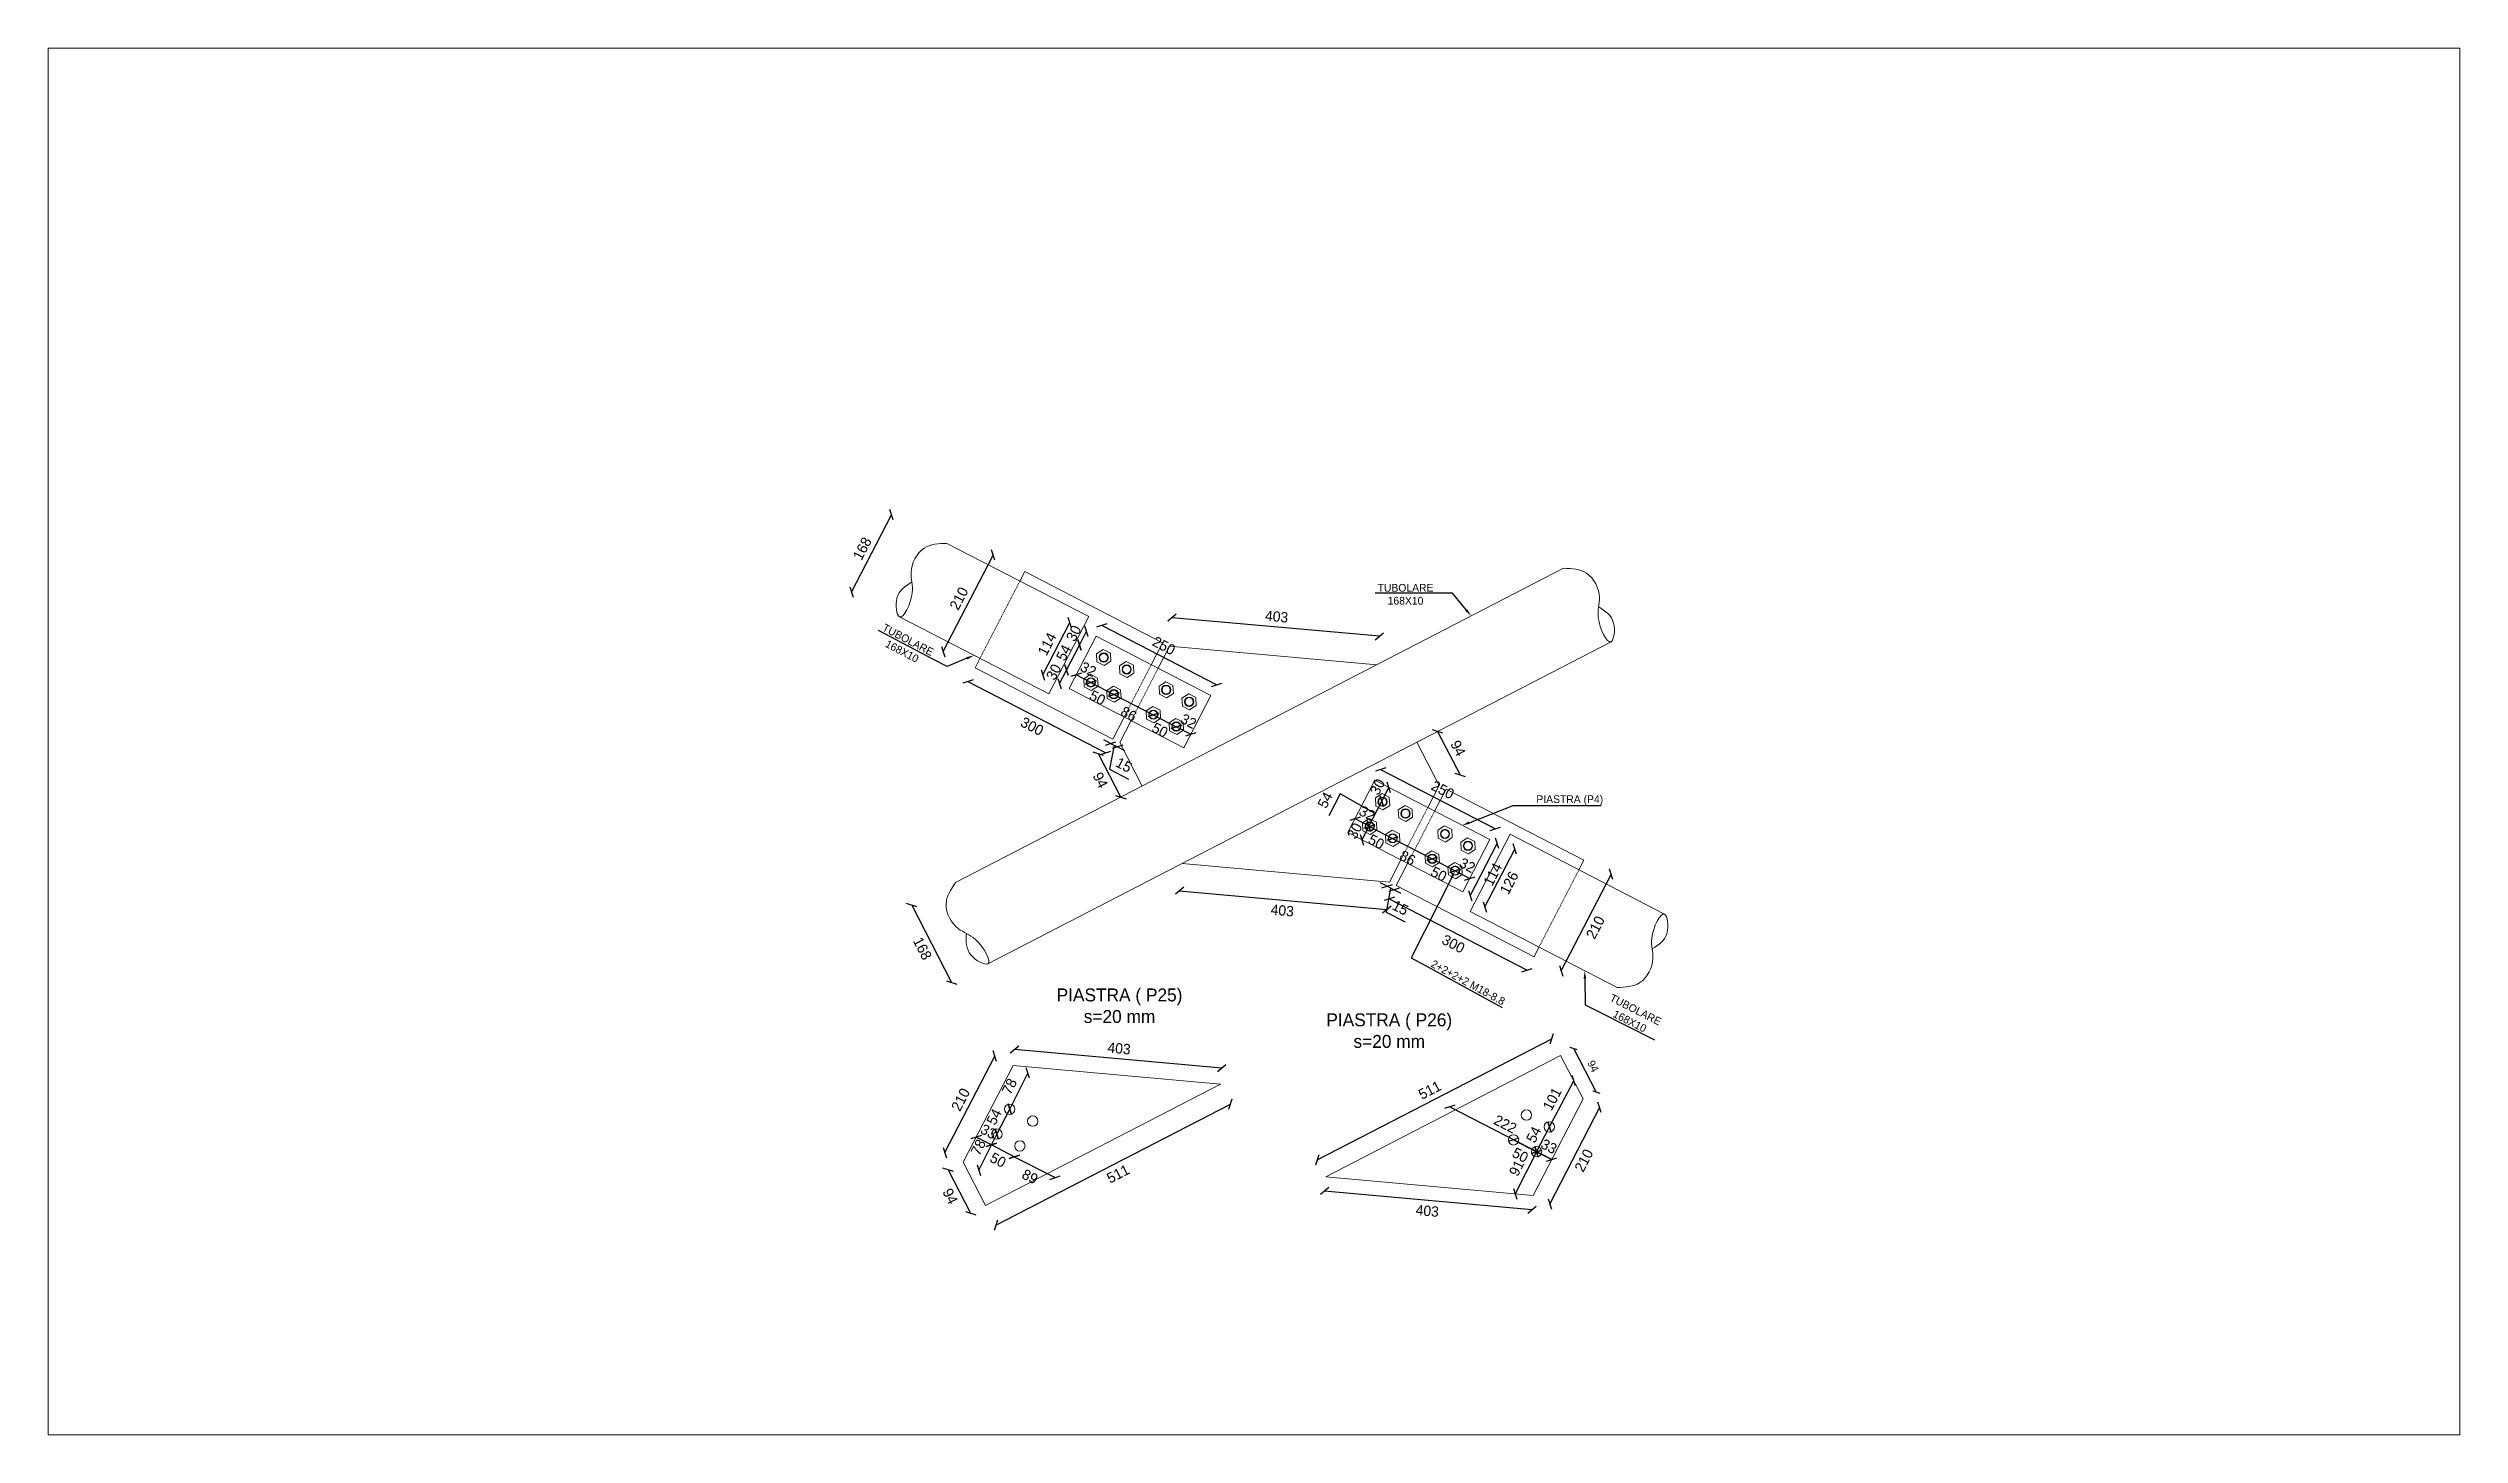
# Model space of a CAD drawing. Header units: millimetres. Extents: x -6949 to 549764, y -83146 to 127128.
# Drawn here: x 296839 to 301503, y 92221 to 94903 of the extents above; entities that cross this region are included whole.
import ezdxf
from ezdxf import colors
from ezdxf.entities.mleader import LeaderData, LeaderLine
from ezdxf.math import Vec2, Vec3

# ---------------------------------------------------------------- set-up
doc = ezdxf.new("R2010")
doc.units = ezdxf.units.MM
doc.linetypes.add('Tratto', pattern=[6.35, 3.175, -3.175])
for name, color, linetype, lineweight in [('bulloni', 5, 'Continuous', 9), ('piastra', 6, 'Continuous', 18), ('S-BEAM', 5, 'Continuous', 18), ('S-FSTN', 7, 'Continuous', 18), ('tratteggio', 253, 'Tratto', 15)]:
    doc.layers.add(name, color=color, linetype=linetype, lineweight=lineweight)
doc.layers.add('quote', color=7, linetype='Continuous', lineweight=5, true_color=0x383838)
doc.styles.get("Standard").update_dxf_attribs({"font": ''})
doc.styles.get('Standard').set_extended_font_data('Bahnschrift Light')
doc.dimstyles.new('Q 1_10', dxfattribs={"dimtxt": 15, "dimasz": 10, "dimexe": 0.18, "dimexo": 0.0625, "dimgap": 10, "dimtad": 2, "dimdec": 0, "dimzin": 0, "dimdsep": 46, "dimtxsty": 'Standard', "dimblk": 'OBLIQUE', "dimcen": 0, "dimse1": 1, "dimse2": 1, "dimadec": 0, "dimazin": 0, "dimtfac": 1, "dimtdec": 0, "dimtofl": 0, "dimtmove": 1, "dimatfit": 3, "dimfxl": 1, "dimtolj": 1, "dimtzin": 0, "dimarcsym": 1})
doc.dimstyles.new('Q 1_15', dxfattribs={"dimtxt": 20, "dimasz": 15, "dimexe": 0.18, "dimexo": 0.0625, "dimgap": 10, "dimtad": 2, "dimdec": 0, "dimzin": 0, "dimdsep": 46, "dimtxsty": 'Standard', "dimblk": 'OBLIQUE', "dimcen": 0, "dimse1": 1, "dimse2": 1, "dimadec": 0, "dimazin": 0, "dimtfac": 1, "dimtdec": 0, "dimtofl": 0, "dimtmove": 1, "dimatfit": 3, "dimfxl": 1, "dimtolj": 1, "dimtzin": 0, "dimarcsym": 1})

msp = doc.modelspace()

# ---------------------------------------------------------------- texts
at = {"char_height": 25, "attachment_point": 1}
for s, insert in [('\\pxqc;{\\fBahnschrift Light|b0|i0|c0|p34;PIASTRA ( P25) \\Ps=20 mm}', (298685.4, 93084.3)), ('\\pxqc;{\\fBahnschrift Light|b0|i0|c0|p34;PIASTRA ( P26) \\Ps=20 mm}', (299207.1, 93036.1))]:
    msp.add_mtext_dynamic_manual_height_columns(s, width=450.67, gutter_width=1, heights=[0], dxfattribs=dict(at, insert=insert))

# ---------------------------------------------------------------- blocks, each defined once
blk = doc.blocks.new('*U1184')
at = {"layer": 'bulloni'}
blk.add_lwpolyline([(-15.6, 0), (-7.8, -13.5), (7.8, -13.5), (15.6, 0), (7.8, 13.5), (-7.8, 13.5)], close=True, dxfattribs=at)
for radius in [9, 7.88]:
    blk.add_circle((0, 0), radius, dxfattribs=at)
blk = doc.blocks.new('*U1185')
at = {"color": 0, "linetype": 'ByBlock', "lineweight": -2, "transparency": 16777216}
for p in [(0, 0), (50, 0), (0, -54), (50, -54)]:
    blk.add_blockref('*U1184', p, dxfattribs=at)
blk = doc.blocks.new('_Oblique')
at = {"color": 0, "linetype": 'ByBlock', "lineweight": -2}
blk.add_line((-0.5, -0.5), (0.5, 0.5), dxfattribs=at)
blk = doc.blocks.new('*D1186')
at = {"layer": 'Defpoints', "color": 0, "transparency": 16777216}
for p in [(299012.4, 93801.4), (299007.4, 93746.3), (299408.3, 93710.3)]:
    blk.add_point(p, dxfattribs=at)
at = {"layer": 'quote', "color": 0, "lineweight": -2, "transparency": 16777216}
blk.add_line((299413.3, 93765.4), (299012.4, 93801.4), dxfattribs=at)
at = {"layer": 'quote', "color": 0, "lineweight": -2, "transparency": 16777216, "xscale": 15, "yscale": 15, "zscale": 15}
for p, rotation in [((299012.4, 93801.4), 174.8705145088077), ((299413.3, 93765.4), 354.8705145088077)]:
    blk.add_blockref('_Oblique', p, dxfattribs=dict(at, rotation=rotation))
at = {"layer": 'quote', "color": 0, "transparency": 16777216, "insert": (299214.6, 93803.5), "char_height": 20, "attachment_point": 5, "rotation": 354.8705}
blk.add_mtext('\\A1;403', dxfattribs=at)
blk = doc.blocks.new('*D1187')
at = {"layer": 'Defpoints', "color": 0, "transparency": 16777216}
for p in [(299485.6, 93560.7), (299529, 93476.8), (299569.4, 93497.7)]:
    blk.add_point(p, dxfattribs=at)
at = {"layer": 'quote', "color": 0, "lineweight": -2, "transparency": 16777216}
blk.add_line((299526, 93581.6), (299569.4, 93497.7), dxfattribs=at)
at = {"layer": 'quote', "color": 0, "lineweight": -2, "transparency": 16777216, "xscale": 15, "yscale": 15, "zscale": 15}
for p, rotation in [((299526, 93581.6), 117.3238910231318), ((299569.4, 93497.7), 297.3238910231318)]:
    blk.add_blockref('_Oblique', p, dxfattribs=dict(at, rotation=rotation))
at = {"layer": 'quote', "color": 0, "transparency": 16777216, "insert": (299565.5, 93548.9), "char_height": 20, "attachment_point": 5, "rotation": 297.3239}
blk.add_mtext('\\A1;94', dxfattribs=at)
blk = doc.blocks.new('*D1188')
at = {"layer": 'Defpoints', "color": 0, "transparency": 16777216}
for p in [(299031.6, 93326.2), (299432.6, 93290.2), (299427.8, 93237.2)]:
    blk.add_point(p, dxfattribs=at)
at = {"layer": 'quote', "color": 0, "lineweight": -2, "transparency": 16777216}
blk.add_line((299026.9, 93273.2), (299427.8, 93237.2), dxfattribs=at)
at = {"layer": 'quote', "color": 0, "lineweight": -2, "transparency": 16777216, "xscale": 15, "yscale": 15, "zscale": 15}
for p, rotation in [((299026.9, 93273.2), 174.870330191597), ((299427.8, 93237.2), 354.870330191597)]:
    blk.add_blockref('_Oblique', p, dxfattribs=dict(at, rotation=rotation))
at = {"layer": 'quote', "color": 0, "transparency": 16777216, "insert": (299225.5, 93235.1), "char_height": 20, "attachment_point": 5, "rotation": 354.8703}
blk.add_mtext('\\A1;403', dxfattribs=at)
blk = doc.blocks.new('*D1189')
at = {"layer": 'Defpoints', "color": 0, "transparency": 16777216}
for p in [(298869.8, 93538.4), (298911, 93559.7), (298954.4, 93475.7)]:
    blk.add_point(p, dxfattribs=at)
at = {"layer": 'quote', "color": 0, "lineweight": -2, "transparency": 16777216}
blk.add_line((298913.2, 93454.4), (298869.8, 93538.4), dxfattribs=at)
at = {"layer": 'quote', "color": 0, "lineweight": -2, "transparency": 16777216, "xscale": 15, "yscale": 15, "zscale": 15}
for p, rotation in [((298869.8, 93538.4), 117.3238909274812), ((298913.2, 93454.4), 297.3238909274812)]:
    blk.add_blockref('_Oblique', p, dxfattribs=dict(at, rotation=rotation))
at = {"layer": 'quote', "color": 0, "transparency": 16777216, "insert": (298873.6, 93487.2), "char_height": 20, "attachment_point": 5, "rotation": 297.3239}
blk.add_mtext('\\A1;94', dxfattribs=at)
blk = doc.blocks.new('*D1190')
at = {"layer": 'Defpoints', "color": 0, "transparency": 16777216}
for p in [(298666.3, 93922.5), (299007.4, 93746.3), (298911, 93559.7)]:
    blk.add_point(p, dxfattribs=at)
at = {"layer": 'quote', "color": 0, "lineweight": -2, "transparency": 16777216}
blk.add_line((298569.9, 93735.9), (298666.3, 93922.5), dxfattribs=at)
at = {"layer": 'quote', "color": 0, "lineweight": -2, "transparency": 16777216, "xscale": 15, "yscale": 15, "zscale": 15}
for p, rotation in [((298666.3, 93922.5), 62.6761090725188), ((298569.9, 93735.9), 242.6761090725188)]:
    blk.add_blockref('_Oblique', p, dxfattribs=dict(at, rotation=rotation))
at = {"layer": 'quote', "color": 0, "transparency": 16777216, "insert": (298600.1, 93838.5), "char_height": 20, "attachment_point": 5, "rotation": 62.6761}
blk.add_mtext('\\A1;210', dxfattribs=at)
blk = doc.blocks.new('*D1191')
at = {"layer": 'Defpoints', "color": 0, "transparency": 16777216}
for p in [(299542.3, 93469.9), (299861.5, 93305), (299445.9, 93283.3)]:
    blk.add_point(p, dxfattribs=at)
at = {"layer": 'quote', "color": 0, "lineweight": -2, "transparency": 16777216}
blk.add_line((299765.1, 93118.4), (299861.5, 93305), dxfattribs=at)
at = {"layer": 'quote', "color": 0, "lineweight": -2, "transparency": 16777216, "xscale": 15, "yscale": 15, "zscale": 15}
for p, rotation in [((299861.5, 93305), 62.67610907250933), ((299765.1, 93118.4), 242.6761090725093)]:
    blk.add_blockref('_Oblique', p, dxfattribs=dict(at, rotation=rotation))
at = {"layer": 'quote', "color": 0, "transparency": 16777216, "insert": (299831.2, 93202.4), "char_height": 20, "attachment_point": 5, "rotation": 62.6761}
blk.add_mtext('\\A1;210', dxfattribs=at)
blk = doc.blocks.new('*D1192')
at = {"layer": 'Defpoints', "color": 0, "transparency": 16777216}
for p in [(299637.7, 93393.2), (299349.7, 93380.3), (299571.8, 93265.6)]:
    blk.add_point(p, dxfattribs=at)
at = {"layer": 'quote', "color": 0, "lineweight": -2, "transparency": 16777216}
blk.add_line((299415.6, 93507.9), (299637.7, 93393.2), dxfattribs=at)
at = {"layer": 'quote', "color": 0, "lineweight": -2, "transparency": 16777216, "xscale": 15, "yscale": 15, "zscale": 15}
for p, rotation in [((299415.6, 93507.9), 152.6761090725135), ((299637.7, 93393.2), 332.6761090725134)]:
    blk.add_blockref('_Oblique', p, dxfattribs=dict(at, rotation=rotation))
at = {"layer": 'quote', "color": 0, "transparency": 16777216, "insert": (299535.9, 93468.5), "char_height": 20, "attachment_point": 5, "rotation": 332.6761}
blk.add_mtext('\\A1;250', dxfattribs=at)
blk = doc.blocks.new('*D1193')
at = {"layer": 'Defpoints', "color": 0, "transparency": 16777216}
for p in [(299629.6, 93377.5), (299675.2, 93353.9), (299571.8, 93265.6)]:
    blk.add_point(p, dxfattribs=at)
at = {"layer": 'quote', "color": 0, "lineweight": -2, "transparency": 16777216}
blk.add_line((299617.4, 93242), (299675.2, 93353.9), dxfattribs=at)
at = {"layer": 'quote', "color": 0, "lineweight": -2, "transparency": 16777216, "xscale": 15, "yscale": 15, "zscale": 15}
for p, rotation in [((299675.2, 93353.9), 62.67610907251056), ((299617.4, 93242), 242.6761090725106)]:
    blk.add_blockref('_Oblique', p, dxfattribs=dict(at, rotation=rotation))
at = {"layer": 'quote', "color": 0, "transparency": 16777216, "insert": (299664.3, 93288.7), "char_height": 20, "attachment_point": 5, "rotation": 62.6761}
blk.add_mtext('\\A1;126', dxfattribs=at)
blk = doc.blocks.new('*D1194')
at = {"layer": 'Defpoints', "color": 0, "transparency": 16777216}
for p in [(299418, 93446.3), (299419.4, 93445.6), (299394.5, 93397.3)]:
    blk.add_point(p, dxfattribs=at)
at = {"layer": 'quote', "color": 0, "lineweight": -2, "transparency": 16777216}
for p, q in [((299337.4, 93460.6), (299315.4, 93418.1)), ((299405.5, 93422.2), (299337.4, 93460.6)), ((299393, 93398.1), (299418, 93446.3))]:
    blk.add_line(p, q, dxfattribs=at)
at = {"layer": 'quote', "color": 0, "lineweight": -2, "transparency": 16777216, "xscale": 15, "yscale": 15, "zscale": 15}
for p, rotation in [((299418, 93446.3), 62.67610958400639), ((299393, 93398.1), 242.6761095840064)]:
    blk.add_blockref('_Oblique', p, dxfattribs=dict(at, rotation=rotation))
at = {"layer": 'quote', "color": 0, "transparency": 16777216, "insert": (299308.5, 93448.6), "char_height": 20, "attachment_point": 5, "rotation": 62.6761}
blk.add_mtext('\\A1;54', dxfattribs=at)
blk = doc.blocks.new('*D1195')
at = {"layer": 'Defpoints', "color": 0, "transparency": 16777216}
for p in [(299419.4, 93445.6), (299431.7, 93473), (299433.2, 93472.2)]:
    blk.add_point(p, dxfattribs=at)
at = {"layer": 'quote', "color": 0, "lineweight": -2, "transparency": 16777216}
blk.add_line((299418, 93446.3), (299431.7, 93473), dxfattribs=at)
at = {"layer": 'quote', "color": 0, "lineweight": -2, "transparency": 16777216, "xscale": 15, "yscale": 15, "zscale": 15}
for p, rotation in [((299431.7, 93473), 62.67610907252481), ((299418, 93446.3), 242.6761090725248)]:
    blk.add_blockref('_Oblique', p, dxfattribs=dict(at, rotation=rotation))
at = {"layer": 'quote', "color": 0, "transparency": 16777216, "insert": (299409.6, 93474.3), "char_height": 20, "attachment_point": 5, "rotation": 62.6761}
blk.add_mtext('\\A1;30', dxfattribs=at)
blk = doc.blocks.new('*D1196')
at = {"layer": 'Defpoints', "color": 0, "transparency": 16777216}
for p in [(299394.5, 93397.3), (299379.4, 93371.7), (299380.9, 93371)]:
    blk.add_point(p, dxfattribs=at)
at = {"layer": 'quote', "color": 0, "lineweight": -2, "transparency": 16777216}
blk.add_line((299393, 93398.1), (299379.4, 93371.7), dxfattribs=at)
at = {"layer": 'quote', "color": 0, "lineweight": -2, "transparency": 16777216, "xscale": 15, "yscale": 15, "zscale": 15}
for p, rotation in [((299379.4, 93371.7), 242.6761081370268), ((299393, 93398.1), 62.67610813702682)]:
    blk.add_blockref('_Oblique', p, dxfattribs=dict(at, rotation=rotation))
at = {"layer": 'quote', "color": 0, "transparency": 16777216, "insert": (299365.6, 93389), "char_height": 20, "attachment_point": 5, "rotation": 62.6761}
blk.add_mtext('\\A1;30', dxfattribs=at)
blk = doc.blocks.new('*U1197')
at = {"layer": 'bulloni'}
blk.add_lwpolyline([(-15.6, 0), (-7.8, -13.5), (7.8, -13.5), (15.6, 0), (7.8, 13.5), (-7.8, 13.5)], close=True, dxfattribs=at)
for radius in [9, 7.88]:
    blk.add_circle((0, 0), radius, dxfattribs=at)
blk = doc.blocks.new('*U1198')
at = {"color": 0, "linetype": 'ByBlock', "lineweight": -2, "transparency": 16777216}
for p in [(0, 0), (50, 0), (0, -54), (50, -54)]:
    blk.add_blockref('*U1197', p, dxfattribs=at)
blk = doc.blocks.new('*D1199')
at = {"layer": 'Defpoints', "color": 0, "transparency": 16777216}
for p in [(298814.5, 93791.9), (298865.4, 93765.6), (298813.1, 93664.3)]:
    blk.add_point(p, dxfattribs=at)
at = {"layer": 'quote', "color": 0, "lineweight": -2, "transparency": 16777216}
blk.add_line((298762.2, 93690.6), (298814.5, 93791.9), dxfattribs=at)
at = {"layer": 'quote', "color": 0, "lineweight": -2, "transparency": 16777216, "xscale": 15, "yscale": 15, "zscale": 15}
for p, rotation in [((298814.5, 93791.9), 62.67610907251542), ((298762.2, 93690.6), 242.6761090725154)]:
    blk.add_blockref('_Oblique', p, dxfattribs=dict(at, rotation=rotation))
at = {"layer": 'quote', "color": 0, "transparency": 16777216, "insert": (298770.6, 93750.4), "char_height": 20, "attachment_point": 5, "rotation": 62.6761}
blk.add_mtext('\\A1;114', dxfattribs=at)
blk = doc.blocks.new('*D1200')
at = {"layer": 'Defpoints', "color": 0, "transparency": 16777216}
for p in [(298865.4, 93765.6), (298876.3, 93786.5), (299087.5, 93650.8)]:
    blk.add_point(p, dxfattribs=at)
at = {"layer": 'quote', "color": 0, "lineweight": -2, "transparency": 16777216}
blk.add_line((299098.4, 93671.7), (298876.3, 93786.5), dxfattribs=at)
at = {"layer": 'quote', "color": 0, "lineweight": -2, "transparency": 16777216, "xscale": 15, "yscale": 15, "zscale": 15}
for p, rotation in [((298876.3, 93786.5), 152.6761090725194), ((299098.4, 93671.7), 332.6761090725195)]:
    blk.add_blockref('_Oblique', p, dxfattribs=dict(at, rotation=rotation))
at = {"layer": 'quote', "color": 0, "transparency": 16777216, "insert": (298996.6, 93747.1), "char_height": 20, "attachment_point": 5, "rotation": 332.6761}
blk.add_mtext('\\A1;250', dxfattribs=at)
blk = doc.blocks.new('*D1201')
at = {"layer": 'Defpoints', "color": 0, "transparency": 16777216}
for p in [(298855.3, 93676.3), (298899.6, 93653), (298899.7, 93653.3)]:
    blk.add_point(p, dxfattribs=at)
at = {"layer": 'quote', "color": 0, "lineweight": -2, "transparency": 16777216}
blk.add_line((298855.2, 93676), (298899.6, 93653), dxfattribs=at)
at = {"layer": 'quote', "color": 0, "lineweight": -2, "transparency": 16777216, "xscale": 15, "yscale": 15, "zscale": 15}
for p, rotation in [((298855.2, 93676), 152.6761095661443), ((298899.6, 93653), 332.6761095661443)]:
    blk.add_blockref('_Oblique', p, dxfattribs=dict(at, rotation=rotation))
at = {"layer": 'quote', "color": 0, "transparency": 16777216, "insert": (298868.1, 93646.5), "char_height": 20, "attachment_point": 5, "rotation": 332.6761}
blk.add_mtext('\\A1;50', dxfattribs=at)
blk = doc.blocks.new('*D1202')
at = {"layer": 'Defpoints', "color": 0, "transparency": 16777216}
for p in [(298899.7, 93653.3), (298976, 93613.6), (298976.1, 93613.8)]:
    blk.add_point(p, dxfattribs=at)
at = {"layer": 'quote', "color": 0, "lineweight": -2, "transparency": 16777216}
blk.add_line((298899.6, 93653), (298976, 93613.6), dxfattribs=at)
at = {"layer": 'quote', "color": 0, "lineweight": -2, "transparency": 16777216, "xscale": 15, "yscale": 15, "zscale": 15}
for p, rotation in [((298899.6, 93653), 152.6761095661444), ((298976, 93613.6), 332.6761095661443)]:
    blk.add_blockref('_Oblique', p, dxfattribs=dict(at, rotation=rotation))
at = {"layer": 'quote', "color": 0, "transparency": 16777216, "insert": (298928.5, 93615.3), "char_height": 20, "attachment_point": 5, "rotation": 332.6761}
blk.add_mtext('\\A1;86', dxfattribs=at)
blk = doc.blocks.new('*D1203')
at = {"layer": 'Defpoints', "color": 0, "transparency": 16777216}
for p in [(298976.1, 93613.8), (299020.4, 93590.6), (299020.6, 93590.9)]:
    blk.add_point(p, dxfattribs=at)
at = {"layer": 'quote', "color": 0, "lineweight": -2, "transparency": 16777216}
blk.add_line((298976, 93613.6), (299020.4, 93590.6), dxfattribs=at)
at = {"layer": 'quote', "color": 0, "lineweight": -2, "transparency": 16777216, "xscale": 15, "yscale": 15, "zscale": 15}
for p, rotation in [((298976, 93613.6), 152.6761095661444), ((299020.4, 93590.6), 332.6761095661443)]:
    blk.add_blockref('_Oblique', p, dxfattribs=dict(at, rotation=rotation))
at = {"layer": 'quote', "color": 0, "transparency": 16777216, "insert": (298988.9, 93584.1), "char_height": 20, "attachment_point": 5, "rotation": 332.6761}
blk.add_mtext('\\A1;50', dxfattribs=at)
blk = doc.blocks.new('*D1204')
at = {"layer": 'Defpoints', "color": 0, "transparency": 16777216}
for p in [(299020.6, 93590.1), (299048.9, 93575.9), (299048.9, 93575.9)]:
    blk.add_point(p, dxfattribs=at)
at = {"layer": 'quote', "color": 0, "lineweight": -2, "transparency": 16777216}
blk.add_line((299020.7, 93590.4), (299048.9, 93575.9), dxfattribs=at)
at = {"layer": 'quote', "color": 0, "lineweight": -2, "transparency": 16777216, "xscale": 15, "yscale": 15, "zscale": 15}
for p, rotation in [((299020.7, 93590.4), 152.6761095661444), ((299048.9, 93575.9), 332.6761095661443)]:
    blk.add_blockref('_Oblique', p, dxfattribs=dict(at, rotation=rotation))
at = {"layer": 'quote', "color": 0, "transparency": 16777216, "insert": (299044.1, 93601.1), "char_height": 20, "attachment_point": 5, "rotation": 332.6761}
blk.add_mtext('\\A1;32', dxfattribs=at)
blk = doc.blocks.new('*D1205')
at = {"layer": 'Defpoints', "color": 0, "transparency": 16777216}
for p in [(298826.7, 93690.7), (298826.9, 93690.9), (298855.3, 93676.3)]:
    blk.add_point(p, dxfattribs=at)
at = {"layer": 'quote', "color": 0, "lineweight": -2, "transparency": 16777216}
blk.add_line((298855.3, 93676.3), (298826.9, 93690.9), dxfattribs=at)
at = {"layer": 'quote', "color": 0, "lineweight": -2, "transparency": 16777216, "xscale": 15, "yscale": 15, "zscale": 15}
for p, rotation in [((298826.9, 93690.9), 152.6761095661444), ((298855.3, 93676.3), 332.6761095661443)]:
    blk.add_blockref('_Oblique', p, dxfattribs=dict(at, rotation=rotation))
at = {"layer": 'quote', "color": 0, "transparency": 16777216, "insert": (298850.4, 93701.6), "char_height": 20, "attachment_point": 5, "rotation": 332.6761}
blk.add_mtext('\\A1;32', dxfattribs=at)
blk = doc.blocks.new('*D1206')
at = {"layer": 'Defpoints', "color": 0, "transparency": 16777216}
for p in [(298808.2, 93700.2), (298855.2, 93676), (298841.5, 93649.6)]:
    blk.add_point(p, dxfattribs=at)
at = {"layer": 'quote', "color": 0, "lineweight": -2, "transparency": 16777216}
blk.add_line((298794.6, 93673.9), (298808.2, 93700.2), dxfattribs=at)
at = {"layer": 'quote', "color": 0, "lineweight": -2, "transparency": 16777216, "xscale": 15, "yscale": 15, "zscale": 15}
for p, rotation in [((298808.2, 93700.2), 62.67610907254792), ((298794.6, 93673.9), 242.6761090725479)]:
    blk.add_blockref('_Oblique', p, dxfattribs=dict(at, rotation=rotation))
at = {"layer": 'quote', "color": 0, "transparency": 16777216, "insert": (298783.4, 93696.3), "char_height": 20, "attachment_point": 5, "rotation": 62.6761}
blk.add_mtext('\\A1;30', dxfattribs=at)
blk = doc.blocks.new('*D1207')
at = {"layer": 'Defpoints', "color": 0, "transparency": 16777216}
for p in [(298833.1, 93748.5), (298880.1, 93724.2), (298855.2, 93676)]:
    blk.add_point(p, dxfattribs=at)
at = {"layer": 'quote', "color": 0, "lineweight": -2, "transparency": 16777216}
blk.add_line((298808.2, 93700.2), (298833.1, 93748.5), dxfattribs=at)
at = {"layer": 'quote', "color": 0, "lineweight": -2, "transparency": 16777216, "xscale": 15, "yscale": 15, "zscale": 15}
for p, rotation in [((298833.1, 93748.5), 62.67610956617385), ((298808.2, 93700.2), 242.6761095661739)]:
    blk.add_blockref('_Oblique', p, dxfattribs=dict(at, rotation=rotation))
at = {"layer": 'quote', "color": 0, "transparency": 16777216, "insert": (298802.8, 93733.6), "char_height": 20, "attachment_point": 5, "rotation": 62.6761}
blk.add_mtext('\\A1;54', dxfattribs=at)
blk = doc.blocks.new('*D1208')
at = {"layer": 'Defpoints', "color": 0, "transparency": 16777216}
for p in [(298846.9, 93775.2), (298880.1, 93724.2), (298893.9, 93750.9)]:
    blk.add_point(p, dxfattribs=at)
at = {"layer": 'quote', "color": 0, "lineweight": -2, "transparency": 16777216}
blk.add_line((298833.1, 93748.5), (298846.9, 93775.2), dxfattribs=at)
at = {"layer": 'quote', "color": 0, "lineweight": -2, "transparency": 16777216, "xscale": 15, "yscale": 15, "zscale": 15}
for p, rotation in [((298833.1, 93748.5), 242.6761090725248), ((298846.9, 93775.2), 62.67610907252481)]:
    blk.add_blockref('_Oblique', p, dxfattribs=dict(at, rotation=rotation))
at = {"layer": 'quote', "color": 0, "transparency": 16777216, "insert": (298822.1, 93771.1), "char_height": 20, "attachment_point": 5, "rotation": 62.6761}
blk.add_mtext('\\A1;30', dxfattribs=at)
blk = doc.blocks.new('*D1209')
at = {"layer": 'Defpoints', "color": 0, "transparency": 16777216}
for p in [(298897.7, 93566.6), (298906.8, 93551.5), (298911, 93559.7)]:
    blk.add_point(p, dxfattribs=at)
at = {"layer": 'quote', "color": 0, "lineweight": -2, "transparency": 16777216}
for p, q in [((298893.5, 93558.4), (298880.1, 93565.3)), ((298900.1, 93554.9), (298891.4, 93508.3)), ((298893.5, 93558.4), (298906.8, 93551.5)), ((298906.8, 93551.5), (298920.1, 93544.6)), ((298891.4, 93508.3), (298928.2, 93489.3))]:
    blk.add_line(p, q, dxfattribs=at)
at = {"layer": 'quote', "color": 0, "lineweight": -2, "transparency": 16777216, "xscale": 15, "yscale": 15, "zscale": 15}
for p, rotation in [((298893.5, 93558.4), 332.6761090724228), ((298906.8, 93551.5), 152.6761090724227)]:
    blk.add_blockref('_Oblique', p, dxfattribs=dict(at, rotation=rotation))
at = {"layer": 'quote', "color": 0, "transparency": 16777216, "insert": (298919, 93516.6), "char_height": 20, "attachment_point": 5, "rotation": 332.6761}
blk.add_mtext('\\A1;15', dxfattribs=at)
blk = doc.blocks.new('*U1210')
at = {"layer": 'bulloni'}
blk.add_lwpolyline([(-15.6, 0), (-7.8, -13.5), (7.8, -13.5), (15.6, 0), (7.8, 13.5), (-7.8, 13.5)], close=True, dxfattribs=at)
for radius in [9, 7.88]:
    blk.add_circle((0, 0), radius, dxfattribs=at)
blk = doc.blocks.new('*U1211')
at = {"color": 0, "linetype": 'ByBlock', "lineweight": -2, "transparency": 16777216}
for p in [(0, 0), (50, 0), (0, -54), (50, -54)]:
    blk.add_blockref('*U1210', p, dxfattribs=at)
blk = doc.blocks.new('*U1212')
at = {"layer": 'bulloni'}
blk.add_lwpolyline([(-15.6, 0), (-7.8, -13.5), (7.8, -13.5), (15.6, 0), (7.8, 13.5), (-7.8, 13.5)], close=True, dxfattribs=at)
for radius in [9, 7.88]:
    blk.add_circle((0, 0), radius, dxfattribs=at)
blk = doc.blocks.new('*U1213')
at = {"color": 0, "linetype": 'ByBlock', "lineweight": -2, "transparency": 16777216}
for p in [(0, 0), (50, 0), (0, -54), (50, -54)]:
    blk.add_blockref('*U1212', p, dxfattribs=at)
blk = doc.blocks.new('*D1238')
at = {"layer": 'Defpoints', "color": 0, "transparency": 16777216}
for p in [(298631.2, 93704.3), (298884.1, 93540.3), (298897.7, 93566.6)]:
    blk.add_point(p, dxfattribs=at)
at = {"layer": 'quote', "color": 0, "lineweight": -2, "transparency": 16777216}
blk.add_line((298617.6, 93678), (298884.1, 93540.3), dxfattribs=at)
at = {"layer": 'quote', "color": 0, "lineweight": -2, "transparency": 16777216, "xscale": 15, "yscale": 15, "zscale": 15}
for p, rotation in [((298617.6, 93678), 152.6761090725205), ((298884.1, 93540.3), 332.6761090725205)]:
    blk.add_blockref('_Oblique', p, dxfattribs=dict(at, rotation=rotation))
at = {"layer": 'quote', "color": 0, "transparency": 16777216, "insert": (298741.6, 93591.2), "char_height": 20, "attachment_point": 5, "rotation": 332.6761}
blk.add_mtext('\\A1;300', dxfattribs=at)
blk = doc.blocks.new('*D1239')
at = {"layer": 'Defpoints', "color": 0, "transparency": 16777216}
for p in [(299445.9, 93283.3), (299699, 93119.7), (299712.4, 93145.6)]:
    blk.add_point(p, dxfattribs=at)
at = {"layer": 'quote', "color": 0, "lineweight": -2, "transparency": 16777216}
blk.add_line((299432.5, 93257.4), (299699, 93119.7), dxfattribs=at)
at = {"layer": 'quote', "color": 0, "lineweight": -2, "transparency": 16777216, "xscale": 15, "yscale": 15, "zscale": 15}
for p, rotation in [((299432.5, 93257.4), 152.6761090724433), ((299699, 93119.7), 332.6761090724433)]:
    blk.add_blockref('_Oblique', p, dxfattribs=dict(at, rotation=rotation))
at = {"layer": 'quote', "color": 0, "transparency": 16777216, "insert": (299556.4, 93170.5), "char_height": 20, "attachment_point": 5, "rotation": 332.6761}
blk.add_mtext('\\A1;300', dxfattribs=at)
blk = doc.blocks.new('*D1240')
at = {"layer": 'Defpoints', "color": 0, "transparency": 16777216}
for p in [(299432.6, 93290.2), (299441.7, 93275.2), (299445.9, 93283.3)]:
    blk.add_point(p, dxfattribs=at)
at = {"layer": 'quote', "color": 0, "lineweight": -2, "transparency": 16777216}
for p, q in [((299428.3, 93282), (299415, 93288.9)), ((299435, 93278.6), (299426.2, 93231.9)), ((299428.3, 93282), (299441.7, 93275.2)), ((299441.7, 93275.2), (299455, 93268.3)), ((299426.2, 93231.9), (299463, 93212.9))]:
    blk.add_line(p, q, dxfattribs=at)
at = {"layer": 'quote', "color": 0, "lineweight": -2, "transparency": 16777216, "xscale": 15, "yscale": 15, "zscale": 15}
for p, rotation in [((299428.3, 93282), 332.6761090724228), ((299441.7, 93275.2), 152.6761090724227)]:
    blk.add_blockref('_Oblique', p, dxfattribs=dict(at, rotation=rotation))
at = {"layer": 'quote', "color": 0, "transparency": 16777216, "insert": (299453.9, 93240.3), "char_height": 20, "attachment_point": 5, "rotation": 332.6761}
blk.add_mtext('\\A1;15', dxfattribs=at)
blk = doc.blocks.new('*D1241')
at = {"layer": 'Defpoints', "color": 0, "transparency": 16777216}
for p in [(298669.5, 92953.4), (298704.9, 92935.2), (298608.5, 92748.6)]:
    blk.add_point(p, dxfattribs=at)
at = {"layer": 'quote', "color": 0, "lineweight": -2, "transparency": 16777216}
blk.add_line((298573.1, 92766.9), (298669.5, 92953.4), dxfattribs=at)
at = {"layer": 'quote', "color": 0, "lineweight": -2, "transparency": 16777216, "xscale": 15, "yscale": 15, "zscale": 15}
for p, rotation in [((298669.5, 92953.4), 62.67610907252062), ((298573.1, 92766.9), 242.6761090725206)]:
    blk.add_blockref('_Oblique', p, dxfattribs=dict(at, rotation=rotation))
at = {"layer": 'quote', "color": 0, "transparency": 16777216, "insert": (298603.4, 92869.4), "char_height": 20, "attachment_point": 5, "rotation": 62.6761}
blk.add_mtext('\\A1;210', dxfattribs=at)
blk = doc.blocks.new('*D1242')
at = {"layer": 'Defpoints', "color": 0, "transparency": 16777216}
for p in [(298608.5, 92748.6), (298622.7, 92649.6), (298651.8, 92664.7)]:
    blk.add_point(p, dxfattribs=at)
at = {"layer": 'quote', "color": 0, "lineweight": -2, "transparency": 16777216}
blk.add_line((298579.3, 92733.6), (298622.7, 92649.6), dxfattribs=at)
at = {"layer": 'quote', "color": 0, "lineweight": -2, "transparency": 16777216, "xscale": 15, "yscale": 15, "zscale": 15}
for p, rotation in [((298579.3, 92733.6), 117.3238909274852), ((298622.7, 92649.6), 297.3238909274852)]:
    blk.add_blockref('_Oblique', p, dxfattribs=dict(at, rotation=rotation))
at = {"layer": 'quote', "color": 0, "transparency": 16777216, "insert": (298583.2, 92682.4), "char_height": 20, "attachment_point": 5, "rotation": 297.3239}
blk.add_mtext('\\A1;94', dxfattribs=at)
blk = doc.blocks.new('*D1243')
at = {"layer": 'Defpoints', "color": 0, "transparency": 16777216}
for p in [(298707.6, 92966.1), (298704.9, 92935.2), (299105.8, 92899.2)]:
    blk.add_point(p, dxfattribs=at)
at = {"layer": 'quote', "color": 0, "lineweight": -2, "transparency": 16777216}
blk.add_line((299108.5, 92930.2), (298707.6, 92966.1), dxfattribs=at)
at = {"layer": 'quote', "color": 0, "lineweight": -2, "transparency": 16777216, "xscale": 15, "yscale": 15, "zscale": 15}
for p, rotation in [((298707.6, 92966.1), 174.8705145088077), ((299108.5, 92930.2), 354.8705145088077)]:
    blk.add_blockref('_Oblique', p, dxfattribs=dict(at, rotation=rotation))
at = {"layer": 'quote', "color": 0, "transparency": 16777216, "insert": (298909.9, 92968.3), "char_height": 20, "attachment_point": 5, "rotation": 354.8705}
blk.add_mtext('\\A1;403', dxfattribs=at)
blk = doc.blocks.new('*D1244')
at = {"layer": 'Defpoints', "color": 0, "transparency": 16777216}
for p in [(299105.8, 92899.2), (299125.6, 92860.8), (298651.8, 92664.7)]:
    blk.add_point(p, dxfattribs=at)
at = {"layer": 'quote', "color": 0, "lineweight": -2, "transparency": 16777216}
blk.add_line((298671.7, 92626.3), (299125.6, 92860.8), dxfattribs=at)
at = {"layer": 'quote', "color": 0, "lineweight": -2, "transparency": 16777216, "xscale": 15, "yscale": 15, "zscale": 15}
for p, rotation in [((299125.6, 92860.8), 27.3238909274851), ((298671.7, 92626.3), 207.3238909274851)]:
    blk.add_blockref('_Oblique', p, dxfattribs=dict(at, rotation=rotation))
at = {"layer": 'quote', "color": 0, "transparency": 16777216, "insert": (298907.9, 92725.7), "char_height": 20, "attachment_point": 5, "rotation": 27.3239}
blk.add_mtext('\\A1;511', dxfattribs=at)
blk = doc.blocks.new('*D1245')
at = {"layer": 'Defpoints', "color": 0, "transparency": 16777216}
for p in [(299747, 92987.1), (299763.8, 92954.6), (299309.9, 92720.1)]:
    blk.add_point(p, dxfattribs=at)
at = {"layer": 'quote', "color": 0, "lineweight": -2, "transparency": 16777216}
blk.add_line((299293.1, 92752.6), (299747, 92987.1), dxfattribs=at)
at = {"layer": 'quote', "color": 0, "lineweight": -2, "transparency": 16777216, "xscale": 15, "yscale": 15, "zscale": 15}
for p, rotation in [((299747, 92987.1), 27.32389092689391), ((299293.1, 92752.6), 207.3238909268939)]:
    blk.add_blockref('_Oblique', p, dxfattribs=dict(at, rotation=rotation))
at = {"layer": 'quote', "color": 0, "transparency": 16777216, "insert": (299510.8, 92887.7), "char_height": 20, "attachment_point": 5, "rotation": 27.3239}
blk.add_mtext('\\A1;511', dxfattribs=at)
blk = doc.blocks.new('*D1246')
at = {"layer": 'Defpoints', "color": 0, "transparency": 16777216}
for p in [(299307.4, 92692.3), (299309.9, 92720.1), (299710.8, 92684.1)]:
    blk.add_point(p, dxfattribs=at)
at = {"layer": 'quote', "color": 0, "lineweight": -2, "transparency": 16777216}
blk.add_line((299708.3, 92656.3), (299307.4, 92692.3), dxfattribs=at)
at = {"layer": 'quote', "color": 0, "lineweight": -2, "transparency": 16777216, "xscale": 15, "yscale": 15, "zscale": 15}
for p, rotation in [((299307.4, 92692.3), 174.870330191597), ((299708.3, 92656.3), 354.870330191597)]:
    blk.add_blockref('_Oblique', p, dxfattribs=dict(at, rotation=rotation))
at = {"layer": 'quote', "color": 0, "transparency": 16777216, "insert": (299506, 92654.1), "char_height": 20, "attachment_point": 5, "rotation": 354.8703}
blk.add_mtext('\\A1;403', dxfattribs=at)
blk = doc.blocks.new('*D1247')
at = {"layer": 'Defpoints', "color": 0, "transparency": 16777216}
for p in [(299807.2, 92870.7), (299710.8, 92684.1), (299742.7, 92667.6)]:
    blk.add_point(p, dxfattribs=at)
at = {"layer": 'quote', "color": 0, "lineweight": -2, "transparency": 16777216}
blk.add_line((299839.1, 92854.2), (299742.7, 92667.6), dxfattribs=at)
at = {"layer": 'quote', "color": 0, "lineweight": -2, "transparency": 16777216, "xscale": 15, "yscale": 15, "zscale": 15}
for p, rotation in [((299839.1, 92854.2), 62.67610907251115), ((299742.7, 92667.6), 242.6761090725112)]:
    blk.add_blockref('_Oblique', p, dxfattribs=dict(at, rotation=rotation))
at = {"layer": 'quote', "color": 0, "transparency": 16777216, "insert": (299808.9, 92751.6), "char_height": 20, "attachment_point": 5, "rotation": 62.6761}
blk.add_mtext('\\A1;210', dxfattribs=at)
blk = doc.blocks.new('*D1248')
at = {"layer": 'Defpoints', "color": 0, "transparency": 16777216}
for p in [(299763.8, 92954.6), (299807.2, 92870.7), (299832.7, 92883.9)]:
    blk.add_point(p, dxfattribs=at)
at = {"layer": 'quote', "color": 0, "lineweight": -2, "transparency": 16777216}
blk.add_line((299789.3, 92967.8), (299832.7, 92883.9), dxfattribs=at)
at = {"layer": 'quote', "color": 0, "lineweight": -2, "transparency": 16777216, "xscale": 10, "yscale": 10, "zscale": 10}
for p, rotation in [((299789.3, 92967.8), 117.3238909274882), ((299832.7, 92883.9), 297.3238909274882)]:
    blk.add_blockref('_Oblique', p, dxfattribs=dict(at, rotation=rotation))
at = {"layer": 'quote', "color": 0, "transparency": 16777216, "insert": (299826.6, 92933.9), "char_height": 15, "attachment_point": 5, "rotation": 297.3239}
blk.add_mtext('\\A1;94', dxfattribs=at)
blk = doc.blocks.new('*D1249')
at = {"layer": 'Defpoints', "color": 0, "transparency": 16777216}
for p in [(298698.4, 92850.8), (298698.4, 92850.8), (298673.6, 92802.8)]:
    blk.add_point(p, dxfattribs=at)
at = {"layer": 'quote', "color": 0, "lineweight": -2, "transparency": 16777216}
blk.add_line((298673.6, 92802.8), (298698.4, 92850.8), dxfattribs=at)
at = {"layer": 'quote', "color": 0, "lineweight": -2, "transparency": 16777216, "xscale": 15, "yscale": 15, "zscale": 15}
for p, rotation in [((298698.4, 92850.8), 62.6761085788571), ((298673.6, 92802.8), 242.6761085788571)]:
    blk.add_blockref('_Oblique', p, dxfattribs=dict(at, rotation=rotation))
at = {"layer": 'quote', "color": 0, "transparency": 16777216, "insert": (298668.1, 92836), "char_height": 20, "attachment_point": 5, "rotation": 62.6761}
blk.add_mtext('\\A1;54', dxfattribs=at)
blk = doc.blocks.new('*D1250')
at = {"layer": 'Defpoints', "color": 0, "transparency": 16777216}
for p in [(298662.8, 92781.9), (298673.6, 92802.8), (298718, 92779.8)]:
    blk.add_point(p, dxfattribs=at)
at = {"layer": 'quote', "color": 0, "lineweight": -2, "transparency": 16777216}
blk.add_line((298707.2, 92758.9), (298662.8, 92781.9), dxfattribs=at)
at = {"layer": 'quote', "color": 0, "lineweight": -2, "transparency": 16777216, "xscale": 15, "yscale": 15, "zscale": 15}
for p, rotation in [((298662.8, 92781.9), 152.6761085788467), ((298707.2, 92758.9), 332.6761085788467)]:
    blk.add_blockref('_Oblique', p, dxfattribs=dict(at, rotation=rotation))
at = {"layer": 'quote', "color": 0, "transparency": 16777216, "insert": (298675.7, 92752.4), "char_height": 20, "attachment_point": 5, "rotation": 332.6761}
blk.add_mtext('\\A1;50', dxfattribs=at)
blk = doc.blocks.new('*D1251')
at = {"layer": 'Defpoints', "color": 0, "transparency": 16777216}
for p in [(298633.5, 92797), (298644.3, 92817.9), (298673.6, 92802.8)]:
    blk.add_point(p, dxfattribs=at)
at = {"layer": 'quote', "color": 0, "lineweight": -2, "transparency": 16777216}
blk.add_line((298662.8, 92781.9), (298633.5, 92797), dxfattribs=at)
at = {"layer": 'quote', "color": 0, "lineweight": -2, "transparency": 16777216, "xscale": 15, "yscale": 15, "zscale": 15}
for p, rotation in [((298633.5, 92797), 152.6761090725176), ((298662.8, 92781.9), 332.6761090725176)]:
    blk.add_blockref('_Oblique', p, dxfattribs=dict(at, rotation=rotation))
at = {"layer": 'quote', "color": 0, "transparency": 16777216, "insert": (298657.4, 92807.4), "char_height": 20, "attachment_point": 5, "rotation": 332.6761}
blk.add_mtext('\\A1;33', dxfattribs=at)
blk = doc.blocks.new('*D1252')
at = {"layer": 'Defpoints', "color": 0, "transparency": 16777216}
for p in [(298718, 92779.8), (298797, 92739.7), (298786.1, 92718.4)]:
    blk.add_point(p, dxfattribs=at)
at = {"layer": 'quote', "color": 0, "lineweight": -2, "transparency": 16777216}
blk.add_line((298707.2, 92758.5), (298786.1, 92718.4), dxfattribs=at)
at = {"layer": 'quote', "color": 0, "lineweight": -2, "transparency": 16777216, "xscale": 15, "yscale": 15, "zscale": 15}
for p, rotation in [((298707.2, 92758.5), 153.0533065056659), ((298786.1, 92718.4), 333.0533065056659)]:
    blk.add_blockref('_Oblique', p, dxfattribs=dict(at, rotation=rotation))
at = {"layer": 'quote', "color": 0, "transparency": 16777216, "insert": (298737.5, 92720.4), "char_height": 20, "attachment_point": 5, "rotation": 333.0533}
blk.add_mtext('\\A1;89', dxfattribs=at)
blk = doc.blocks.new('*D1253')
at = {"layer": 'Defpoints', "color": 0, "transparency": 16777216}
for p in [(298733.5, 92920.7), (298733.5, 92920.7), (298698.4, 92850.8)]:
    blk.add_point(p, dxfattribs=at)
at = {"layer": 'quote', "color": 0, "lineweight": -2, "transparency": 16777216}
blk.add_line((298698.4, 92850.8), (298733.5, 92920.7), dxfattribs=at)
at = {"layer": 'quote', "color": 0, "lineweight": -2, "transparency": 16777216, "xscale": 15, "yscale": 15, "zscale": 15}
for p, rotation in [((298733.5, 92920.7), 63.33823947684508), ((298698.4, 92850.8), 243.338239476845)]:
    blk.add_blockref('_Oblique', p, dxfattribs=dict(at, rotation=rotation))
at = {"layer": 'quote', "color": 0, "transparency": 16777216, "insert": (298697.9, 92894.8), "char_height": 20, "attachment_point": 5, "rotation": 63.3382}
blk.add_mtext('\\A1;78', dxfattribs=at)
blk = doc.blocks.new('*D1254')
at = {"layer": 'Defpoints', "color": 0, "transparency": 16777216}
for p in [(298673.6, 92802.8), (298673.6, 92802.8), (298638.5, 92732.9)]:
    blk.add_point(p, dxfattribs=at)
at = {"layer": 'quote', "color": 0, "lineweight": -2, "transparency": 16777216}
blk.add_line((298638.5, 92732.9), (298673.6, 92802.8), dxfattribs=at)
at = {"layer": 'quote', "color": 0, "lineweight": -2, "transparency": 16777216, "xscale": 15, "yscale": 15, "zscale": 15}
for p, rotation in [((298673.6, 92802.8), 63.33823947684508), ((298638.5, 92732.9), 243.338239476845)]:
    blk.add_blockref('_Oblique', p, dxfattribs=dict(at, rotation=rotation))
at = {"layer": 'quote', "color": 0, "transparency": 16777216, "insert": (298637.6, 92777.1), "char_height": 20, "attachment_point": 5, "rotation": 63.3382}
blk.add_mtext('\\A1;78', dxfattribs=at)
blk = doc.blocks.new('*D1255')
at = {"layer": 'Defpoints', "color": 0, "transparency": 16777216}
for p in [(298740, 93365), (298817.2, 93215.4), (298586, 93096)]:
    blk.add_point(p, dxfattribs=at)
at = {"layer": 'quote', "color": 0, "lineweight": -2, "transparency": 16777216}
blk.add_line((298508.8, 93245.5), (298586, 93096), dxfattribs=at)
at = {"layer": 'quote', "color": 0, "lineweight": -2, "transparency": 16777216, "xscale": 15, "yscale": 15, "zscale": 15}
for p, rotation in [((298508.8, 93245.5), 117.3238909274822), ((298586, 93096), 297.3238909274822)]:
    blk.add_blockref('_Oblique', p, dxfattribs=dict(at, rotation=rotation))
at = {"layer": 'quote', "color": 0, "transparency": 16777216, "insert": (298529.4, 93161.5), "char_height": 20, "attachment_point": 5, "rotation": 297.3239}
blk.add_mtext('\\A1;168', dxfattribs=at)
blk = doc.blocks.new('*D1256')
at = {"layer": 'Defpoints', "color": 0, "transparency": 16777216}
for p in [(298469.8, 94000.5), (298851.3, 93803.5), (298774, 93653.9)]:
    blk.add_point(p, dxfattribs=at)
at = {"layer": 'quote', "color": 0, "lineweight": -2, "transparency": 16777216}
blk.add_line((298392.6, 93851), (298469.8, 94000.5), dxfattribs=at)
at = {"layer": 'quote', "color": 0, "lineweight": -2, "transparency": 16777216, "xscale": 15, "yscale": 15, "zscale": 15}
for p, rotation in [((298469.8, 94000.5), 62.67610907252008), ((298392.6, 93851), 242.6761090725201)]:
    blk.add_blockref('_Oblique', p, dxfattribs=dict(at, rotation=rotation))
at = {"layer": 'quote', "color": 0, "transparency": 16777216, "insert": (298413.2, 93935.1), "char_height": 20, "attachment_point": 5, "rotation": 62.6761}
blk.add_mtext('\\A1;168', dxfattribs=at)
blk = doc.blocks.new('*D1257')
at = {"layer": 'Defpoints', "color": 0, "transparency": 16777216}
for p in [(299394.6, 93397.6), (299438.9, 93374.4), (299439, 93374.7)]:
    blk.add_point(p, dxfattribs=at)
at = {"layer": 'quote', "color": 0, "lineweight": -2, "transparency": 16777216}
blk.add_line((299394.5, 93397.3), (299438.9, 93374.4), dxfattribs=at)
at = {"layer": 'quote', "color": 0, "lineweight": -2, "transparency": 16777216, "xscale": 15, "yscale": 15, "zscale": 15}
for p, rotation in [((299394.5, 93397.3), 152.6761095661443), ((299438.9, 93374.4), 332.6761095661443)]:
    blk.add_blockref('_Oblique', p, dxfattribs=dict(at, rotation=rotation))
at = {"layer": 'quote', "color": 0, "transparency": 16777216, "insert": (299407.4, 93367.9), "char_height": 20, "attachment_point": 5, "rotation": 332.6761}
blk.add_mtext('\\A1;50', dxfattribs=at)
blk = doc.blocks.new('*D1258')
at = {"layer": 'Defpoints', "color": 0, "transparency": 16777216}
for p in [(299439, 93374.7), (299515.3, 93334.9), (299515.4, 93335.2)]:
    blk.add_point(p, dxfattribs=at)
at = {"layer": 'quote', "color": 0, "lineweight": -2, "transparency": 16777216}
blk.add_line((299438.9, 93374.4), (299515.3, 93334.9), dxfattribs=at)
at = {"layer": 'quote', "color": 0, "lineweight": -2, "transparency": 16777216, "xscale": 15, "yscale": 15, "zscale": 15}
for p, rotation in [((299438.9, 93374.4), 152.6761095661441), ((299515.3, 93334.9), 332.6761095661441)]:
    blk.add_blockref('_Oblique', p, dxfattribs=dict(at, rotation=rotation))
at = {"layer": 'quote', "color": 0, "transparency": 16777216, "insert": (299467.8, 93336.7), "char_height": 20, "attachment_point": 5, "rotation": 332.6761}
blk.add_mtext('\\A1;86', dxfattribs=at)
blk = doc.blocks.new('*D1259')
at = {"layer": 'Defpoints', "color": 0, "transparency": 16777216}
for p in [(299515.4, 93335.2), (299559.7, 93312), (299559.9, 93312.2)]:
    blk.add_point(p, dxfattribs=at)
at = {"layer": 'quote', "color": 0, "lineweight": -2, "transparency": 16777216}
blk.add_line((299515.3, 93334.9), (299559.7, 93312), dxfattribs=at)
at = {"layer": 'quote', "color": 0, "lineweight": -2, "transparency": 16777216, "xscale": 15, "yscale": 15, "zscale": 15}
for p, rotation in [((299515.3, 93334.9), 152.6761095661441), ((299559.7, 93312), 332.6761095661441)]:
    blk.add_blockref('_Oblique', p, dxfattribs=dict(at, rotation=rotation))
at = {"layer": 'quote', "color": 0, "transparency": 16777216, "insert": (299528.2, 93305.5), "char_height": 20, "attachment_point": 5, "rotation": 332.6761}
blk.add_mtext('\\A1;50', dxfattribs=at)
blk = doc.blocks.new('*D1260')
at = {"layer": 'Defpoints', "color": 0, "transparency": 16777216}
for p in [(299559.9, 93311.5), (299588.2, 93297.3), (299588.2, 93297.3)]:
    blk.add_point(p, dxfattribs=at)
at = {"layer": 'quote', "color": 0, "lineweight": -2, "transparency": 16777216}
blk.add_line((299560, 93311.8), (299588.2, 93297.3), dxfattribs=at)
at = {"layer": 'quote', "color": 0, "lineweight": -2, "transparency": 16777216, "xscale": 15, "yscale": 15, "zscale": 15}
for p, rotation in [((299560, 93311.8), 152.6761095661441), ((299588.2, 93297.3), 332.6761095661441)]:
    blk.add_blockref('_Oblique', p, dxfattribs=dict(at, rotation=rotation))
at = {"layer": 'quote', "color": 0, "transparency": 16777216, "insert": (299583.4, 93322.5), "char_height": 20, "attachment_point": 5, "rotation": 332.6761}
blk.add_mtext('\\A1;32', dxfattribs=at)
blk = doc.blocks.new('*D1261')
at = {"layer": 'Defpoints', "color": 0, "transparency": 16777216}
for p in [(299366.1, 93412), (299366.2, 93412.3), (299394.6, 93397.6)]:
    blk.add_point(p, dxfattribs=at)
at = {"layer": 'quote', "color": 0, "lineweight": -2, "transparency": 16777216}
blk.add_line((299394.6, 93397.6), (299366.2, 93412.3), dxfattribs=at)
at = {"layer": 'quote', "color": 0, "lineweight": -2, "transparency": 16777216, "xscale": 15, "yscale": 15, "zscale": 15}
for p, rotation in [((299366.2, 93412.3), 152.6761095661441), ((299394.6, 93397.6), 332.6761095661441)]:
    blk.add_blockref('_Oblique', p, dxfattribs=dict(at, rotation=rotation))
at = {"layer": 'quote', "color": 0, "transparency": 16777216, "insert": (299389.7, 93422.9), "char_height": 20, "attachment_point": 5, "rotation": 332.6761}
blk.add_mtext('\\A1;32', dxfattribs=at)
blk = doc.blocks.new('*D1262')
at = {"layer": 'Defpoints', "color": 0, "transparency": 16777216}
for p in [(299626.9, 93372.2), (299641, 93364.9), (299574.5, 93270.9)]:
    blk.add_point(p, dxfattribs=at)
at = {"layer": 'quote', "color": 0, "lineweight": -2, "transparency": 16777216}
blk.add_line((299588.7, 93263.6), (299641, 93364.9), dxfattribs=at)
at = {"layer": 'quote', "color": 0, "lineweight": -2, "transparency": 16777216, "xscale": 15, "yscale": 15, "zscale": 15}
for p, rotation in [((299641, 93364.9), 62.67610907251542), ((299588.7, 93263.6), 242.6761090725154)]:
    blk.add_blockref('_Oblique', p, dxfattribs=dict(at, rotation=rotation))
at = {"layer": 'quote', "color": 0, "transparency": 16777216, "insert": (299632.6, 93305), "char_height": 20, "attachment_point": 5, "rotation": 62.6761}
blk.add_mtext('\\A1;114', dxfattribs=at)
blk = doc.blocks.new('*D1273')
at = {"layer": 'Defpoints', "color": 0, "transparency": 16777216}
for p in [(299742, 92816.5), (299742.3, 92816.4), (299717.3, 92768.6)]:
    blk.add_point(p, dxfattribs=at)
at = {"layer": 'quote', "color": 0, "lineweight": -2, "transparency": 16777216}
blk.add_line((299717.5, 92768.4), (299742.3, 92816.4), dxfattribs=at)
at = {"layer": 'quote', "color": 0, "lineweight": -2, "transparency": 16777216, "xscale": 15, "yscale": 15, "zscale": 15}
for p, rotation in [((299742.3, 92816.4), 62.67610956613872), ((299717.5, 92768.4), 242.6761095661387)]:
    blk.add_blockref('_Oblique', p, dxfattribs=dict(at, rotation=rotation))
at = {"layer": 'quote', "color": 0, "transparency": 16777216, "insert": (299712, 92801.7), "char_height": 20, "attachment_point": 5, "rotation": 62.6761}
blk.add_mtext('\\A1;54', dxfattribs=at)
blk = doc.blocks.new('*D1274')
at = {"layer": 'Defpoints', "color": 0, "transparency": 16777216}
for p in [(299788.9, 92905.9), (299789.2, 92905.8), (299742, 92816.5)]:
    blk.add_point(p, dxfattribs=at)
at = {"layer": 'quote', "color": 0, "lineweight": -2, "transparency": 16777216}
blk.add_line((299742.3, 92816.4), (299789.2, 92905.8), dxfattribs=at)
at = {"layer": 'quote', "color": 0, "lineweight": -2, "transparency": 16777216, "xscale": 15, "yscale": 15, "zscale": 15}
for p, rotation in [((299789.2, 92905.8), 62.31402560940264), ((299742.3, 92816.4), 242.3140256094026)]:
    blk.add_blockref('_Oblique', p, dxfattribs=dict(at, rotation=rotation))
at = {"layer": 'quote', "color": 0, "transparency": 16777216, "insert": (299747.8, 92870.5), "char_height": 20, "attachment_point": 5, "rotation": 62.314}
blk.add_mtext('\\A1;101', dxfattribs=at)
blk = doc.blocks.new('*D1275')
at = {"layer": 'Defpoints', "color": 0, "transparency": 16777216}
for p in [(299717.5, 92768.4), (299676, 92687.2), (299676, 92687.2)]:
    blk.add_point(p, dxfattribs=at)
at = {"layer": 'quote', "color": 0, "lineweight": -2, "transparency": 16777216}
blk.add_line((299717.5, 92768.4), (299676, 92687.2), dxfattribs=at)
at = {"layer": 'quote', "color": 0, "lineweight": -2, "transparency": 16777216, "xscale": 15, "yscale": 15, "zscale": 15}
for p, rotation in [((299717.5, 92768.4), 62.91483308047055), ((299676, 92687.2), 242.9148330804705)]:
    blk.add_blockref('_Oblique', p, dxfattribs=dict(at, rotation=rotation))
at = {"layer": 'quote', "color": 0, "transparency": 16777216, "insert": (299678.8, 92737), "char_height": 20, "attachment_point": 5, "rotation": 62.9148}
blk.add_mtext('\\A1;91', dxfattribs=at)
blk = doc.blocks.new('*D1276')
at = {"layer": 'Defpoints', "color": 0, "transparency": 16777216}
for p in [(299672.8, 92791.5), (299717.5, 92768.4), (299717.5, 92768.4)]:
    blk.add_point(p, dxfattribs=at)
at = {"layer": 'quote', "color": 0, "lineweight": -2, "transparency": 16777216}
blk.add_line((299672.8, 92791.5), (299717.5, 92768.4), dxfattribs=at)
at = {"layer": 'quote', "color": 0, "lineweight": -2, "transparency": 16777216, "xscale": 15, "yscale": 15, "zscale": 15}
for p, rotation in [((299672.8, 92791.5), 152.6761095660868), ((299717.5, 92768.4), 332.6761095660868)]:
    blk.add_blockref('_Oblique', p, dxfattribs=dict(at, rotation=rotation))
at = {"layer": 'quote', "color": 0, "transparency": 16777216, "insert": (299685.9, 92762), "char_height": 20, "attachment_point": 5, "rotation": 332.6761}
blk.add_mtext('\\A1;50', dxfattribs=at)
blk = doc.blocks.new('*D1277')
at = {"layer": 'Defpoints', "color": 0, "transparency": 16777216}
for p in [(299717.5, 92768.4), (299745.7, 92751.7), (299746.6, 92753.4)]:
    blk.add_point(p, dxfattribs=at)
at = {"layer": 'quote', "color": 0, "lineweight": -2, "transparency": 16777216}
blk.add_line((299717.5, 92768.4), (299746.6, 92753.4), dxfattribs=at)
at = {"layer": 'quote', "color": 0, "lineweight": -2, "transparency": 16777216, "xscale": 15, "yscale": 15, "zscale": 15}
for p, rotation in [((299717.5, 92768.4), 152.6761095660868), ((299746.6, 92753.4), 332.6761095660868)]:
    blk.add_blockref('_Oblique', p, dxfattribs=dict(at, rotation=rotation))
at = {"layer": 'quote', "color": 0, "transparency": 16777216, "insert": (299741.3, 92778.9), "char_height": 20, "attachment_point": 5, "rotation": 332.6761}
blk.add_mtext('\\A1;33', dxfattribs=at)
blk = doc.blocks.new('*D1278')
at = {"layer": 'Defpoints', "color": 0, "transparency": 16777216}
for p in [(299541.1, 92839.6), (299549.2, 92855.4), (299745.7, 92751.7)]:
    blk.add_point(p, dxfattribs=at)
at = {"layer": 'quote', "color": 0, "lineweight": -2, "transparency": 16777216}
blk.add_line((299746.6, 92753.4), (299549.2, 92855.4), dxfattribs=at)
at = {"layer": 'quote', "color": 0, "lineweight": -2, "transparency": 16777216, "xscale": 15, "yscale": 15, "zscale": 15}
for p, rotation in [((299549.2, 92855.4), 152.6761095660868), ((299746.6, 92753.4), 332.6761095660868)]:
    blk.add_blockref('_Oblique', p, dxfattribs=dict(at, rotation=rotation))
at = {"layer": 'quote', "color": 0, "transparency": 16777216, "insert": (299657, 92821.9), "char_height": 20, "attachment_point": 5, "rotation": 332.6761}
blk.add_mtext('\\A1;222', dxfattribs=at)

# ---------------------------------------------------------------- dimensions: what is measured, and where the dimension line sits
at = {"layer": 'quote'}
for p1, p2, distance, dimstyle, picture, middle in [((298774, 93653.9), (298851.3, 93803.5), 429.4, 'Q 1_15', '*D1256', (298413.2, 93935.1)), ((298911, 93559.7), (299007.4, 93746.3), 383.9, 'Q 1_15', '*D1190', (298600.1, 93838.5)), ((298813.1, 93664.3), (298865.4, 93765.6), 57.3, 'Q 1_15', '*D1199', (298770.6, 93750.4)), ((299408.3, 93710.3), (299007.4, 93746.3), -55.3, 'Q 1_15', '*D1186', (299214.6, 93803.5)), ((298855.2, 93676), (298880.1, 93724.2), 52.9, 'Q 1_15', '*D1207', (298802.8, 93733.6)), ((299087.5, 93650.8), (298865.4, 93765.6), -23.6, 'Q 1_15', '*D1200', (298996.6, 93747.1)), ((298631.2, 93704.3), (298897.7, 93566.6), -29.6, 'Q 1_15', '*D1238', (298741.6, 93591.2)), ((298855.3, 93676.3), (298899.7, 93653.3), -0.3, 'Q 1_15', '*D1201', (298868.1, 93646.5)), ((299485.6, 93560.7), (299529, 93476.8), 45.5, 'Q 1_15', '*D1187', (299565.5, 93548.9)), ((298954.3928, 93475.7322), (298911.0189, 93559.6817), 46.3803, 'Q 1_15', '*D1189', (298873.6342, 93487.1866)), ((298897.7, 93566.6), (298911, 93559.7), -9.2, 'Q 1_15', '*D1209', (298909.5, 93521.5)), ((299349.7, 93380.3), (299571.8, 93265.6), 143.6, 'Q 1_15', '*D1192', (299535.9, 93468.5)), ((299445.9, 93283.3), (299542.3, 93469.9), -359.3, 'Q 1_15', '*D1191', (299831.2, 93202.4)), ((299394.6, 93397.6), (299439, 93374.7), -0.3, 'Q 1_15', '*D1257', (299407.4, 93367.9)), ((298740, 93365), (298817.2, 93215.4), -260.3, 'Q 1_15', '*D1255', (298529.4, 93161.5)), ((299571.8, 93265.6), (299629.6, 93377.5), -51.4, 'Q 1_15', '*D1193', (299664.3, 93288.7)), ((299574.5, 93270.9), (299626.9, 93372.2), -15.9, 'Q 1_15', '*D1262', (299632.6, 93305)), ((299031.6, 93326.2), (299432.6, 93290.2), -53.2, 'Q 1_15', '*D1188', (299225.5, 93235.1)), ((299432.6, 93290.2), (299445.9, 93283.3), -9.2, 'Q 1_15', '*D1240', (299444.3, 93245.2)), ((299445.9, 93283.3), (299712.4, 93145.6), -29.2, 'Q 1_15', '*D1239', (299556.4, 93170.5)), ((298608.5, 92748.6), (298704.9, 92935.2), 39.7, 'Q 1_15', '*D1241', (298603.4, 92869.4)), ((299105.8, 92899.2), (298704.9, 92935.2), -31.1, 'Q 1_15', '*D1243', (298909.9, 92968.3)), ((299309.9, 92720.1), (299763.8, 92954.6), 36.5, 'Q 1_15', '*D1245', (299510.8, 92887.7)), ((299763.8, 92954.6), (299807.2, 92870.7), 28.8, 'Q 1_10', '*D1248', (299826.6, 92933.9)), ((298698.4, 92850.8), (298733.5, 92920.7), 0, 'Q 1_15', '*D1253', (298697.9, 92894.8)), ((298651.8, 92664.7), (299105.8, 92899.2), -43.3, 'Q 1_15', '*D1244', (298907.9, 92725.7)), ((299807.2, 92870.7), (299710.8, 92684.1), 36, 'Q 1_15', '*D1247', (299808.9, 92751.6)), ((298673.6, 92802.8), (298698.4, 92850.8), 0, 'Q 1_15', '*D1249', (298668.1, 92836)), ((298718, 92779.8), (298673.6, 92802.8), 23.5, 'Q 1_15', '*D1250', (298675.7, 92752.4)), ((298718, 92779.8), (298797, 92739.7), -23.9, 'Q 1_15', '*D1252', (298737.5, 92720.4)), ((299672.8, 92791.5), (299717.5, 92768.4), 0, 'Q 1_15', '*D1276', (299685.9, 92762)), ((298608.5, 92748.6), (298651.8, 92664.7), -32.8, 'Q 1_15', '*D1242', (298583.2, 92682.4)), ((299710.8, 92684.1), (299309.9, 92720.1), 28, 'Q 1_15', '*D1246', (299506, 92654.1))]:
    dim = msp.add_aligned_dim(p1=p1, p2=p2, distance=distance, dimstyle=dimstyle, dxfattribs=at)
    dim.commit()
    dim.dimension.update_dxf_attribs({"geometry": picture, "text_midpoint": middle})
for base, p1, p2, angle, picture, middle, dimtype in [((298846.9, 93775.2), (298880.1, 93724.2), (298893.9, 93750.9), 62.6761, '*D1208', (298840, 93761.8), 161), ((298808.2, 93700.2), (298841.5, 93649.6), (298855.2, 93676), 62.6761, '*D1206', (298801.4, 93687.1), 161), ((298826.9, 93690.9), (298855.3, 93676.3), (298826.7, 93690.7), 152.6761, '*D1205', (298841.1, 93683.6), 160), ((299048.9, 93575.9), (299020.6, 93590.1), (299048.9, 93575.9), 152.6761, '*D1204', (299034.8, 93583.2), 160), ((299431.7, 93473), (299419.4, 93445.6), (299433.2, 93472.2), 62.6761, '*D1195', (299427.6, 93465), 161), ((299418, 93446.3), (299394.5, 93397.3), (299419.4, 93445.6), 62.6761, '*D1194', (299332.8, 93451.7), 161), ((299366.2, 93412.3), (299394.6, 93397.6), (299366.1, 93412), 152.6761, '*D1261', (299380.4, 93405), 160), ((299379.4, 93371.7), (299394.5, 93397.3), (299380.9, 93371), 242.6761, '*D1196', (299383.5, 93379.7), 161), ((299588.2, 93297.3), (299559.9, 93311.5), (299588.2, 93297.3), 152.6761, '*D1260', (299574.1, 93304.5), 160), ((299789.2, 92905.8), (299742, 92816.5), (299788.9, 92905.9), 62.314, '*D1274', (299765.7, 92861.1), 161), ((298633.5, 92797), (298673.6, 92802.8), (298644.3, 92817.9), 152.6761, '*D1251', (298648.1, 92789.4), 161), ((299549.2, 92855.4), (299745.7, 92751.7), (299541.1, 92839.6), 152.6761, '*D1278', (299647.7, 92804.1), 160), ((299742.3, 92816.4), (299717.3, 92768.6), (299742, 92816.5), 62.6761, '*D1273', (299729.9, 92792.4), 161), ((298673.6, 92802.8), (298638.5, 92732.9), (298673.6, 92802.8), 63.3382, '*D1254', (298655.7, 92768), 161), ((299676, 92687.2), (299717.5, 92768.4), (299676, 92687.2), 242.9148, '*D1275', (299696.7, 92727.8), 161), ((299746.6, 92753.4), (299717.5, 92768.4), (299745.7, 92751.7), 152.6761, '*D1277', (299732, 92760.9), 160)]:
    dim = msp.add_linear_dim(base=base, p1=p1, p2=p2, angle=angle, dimstyle='Q 1_15', dxfattribs=at)
    dim.commit()
    dim.dimension.update_dxf_attribs({"geometry": picture, "text_midpoint": middle, "dimtype": dimtype})
for base, p1, p2, picture, middle in [((298976, 93613.6), (298899.7, 93653.3), (298976.1, 93613.8), '*D1202', (298928.5, 93615.3)), ((299020.4, 93590.6), (298976.1, 93613.8), (299020.6, 93590.9), '*D1203', (298988.9, 93584.1)), ((299515.3, 93334.9), (299439, 93374.7), (299515.4, 93335.2), '*D1258', (299467.8, 93336.7)), ((299559.7, 93312), (299515.4, 93335.2), (299559.9, 93312.2), '*D1259', (299528.2, 93305.5))]:
    dim = msp.add_linear_dim(base=base, p1=p1, p2=p2, angle=152.6761, dimstyle='Q 1_15', dxfattribs=at)
    dim.commit()
    dim.dimension.update_dxf_attribs({"geometry": picture, "text_midpoint": middle})

# ---------------------------------------------------------------- linework, layer by layer
at = {"layer": 'piastra'}
for p, q in [((298727.6, 93890.8), (298718, 93872.3)), ((298994.1, 93753.1), (298727.6, 93890.8)), ((298640.7, 93722.8), (298631.2, 93704.3)), ((298972.1, 93710.5), (298994.1, 93753.1)), ((299007.4, 93746.3), (298985.4, 93703.6)), ((298631.2, 93704.3), (298897.7, 93566.6)), ((298897.7, 93566.6), (298919.7, 93609.2)), ((298933.1, 93602.3), (298911, 93559.7)), ((299506.9, 93434.1), (299529, 93476.8)), ((299542.3, 93469.9), (299520.2, 93427.3)), ((299808.8, 93332.2), (299542.3, 93469.9)), ((299432.6, 93290.2), (299454.6, 93332.9)), ((299467.9, 93326), (299445.9, 93283.3)), ((299799.2, 93313.7), (299808.8, 93332.2)), ((299445.9, 93283.3), (299712.4, 93145.6)), ((299712.4, 93145.6), (299722, 93164.2))]:
    msp.add_line(p, q, dxfattribs=at)
for points in [[(299087.5, 93650.8), (298865.4, 93765.6), (298813.1, 93664.3), (299035.2, 93549.5)], [(299626.9, 93372.2), (299404.7, 93486.9), (299352.4, 93385.7), (299574.5, 93270.9)], [(298651.8, 92664.7), (299105.8, 92899.2), (299105.8, 92899.2), (298704.9, 92935.2), (298608.5, 92748.6)], [(299710.8, 92684.1), (299309.9, 92720.1), (299309.9, 92720.1), (299763.8, 92954.6), (299807.2, 92870.7)]]:
    msp.add_lwpolyline(points, close=True, dxfattribs=at)
for points in [[(299408.3, 93710.3), (299408.3, 93710.3), (299007.4, 93746.3)], [(298911, 93559.7), (298954.4, 93475.7)], [(299529, 93476.8), (299485.6, 93560.7)], [(299031.6, 93326.2), (299031.6, 93326.2), (299432.6, 93290.2)]]:
    msp.add_lwpolyline(points, dxfattribs=at)
for centre in [(298698.4, 92850.8), (298742.8, 92827.8), (299697.6, 92839.5), (299742, 92816.5), (298673.6, 92802.8), (298718, 92779.8), (299672.8, 92791.5), (299717.3, 92768.6)]:
    msp.add_circle(centre, 10, dxfattribs=at)
at = {"layer": 'quote'}
msp.add_lwpolyline([(296838.6, 94902.8), (301503, 94902.8), (301503, 92221.1), (296838.6, 92221.1)], close=True, dxfattribs=at)
at = {"layer": 'S-BEAM'}
for points in [[(298577, 93945.2), (298851.3, 93803.5), (298774, 93653.9), (298485, 93803.3)], [(299769.5, 93896.9), (298593.2, 93289.1)], [(298655.7, 93132), (299861.5, 93755)], [(299965, 93228), (299666, 93382.5), (299588.7, 93233), (299873, 93086.1)]]:
    msp.add_lwpolyline(points, dxfattribs=at)
msp.add_ellipse((299760.6, 93238.9), major_axis=(38.6, 74.8), ratio=0.000001, start_param=6.16394, end_param=6.402302, dxfattribs=at)
for points in [[(298577, 93945.2), (298532.6, 93935.7), (298507.5, 93888.8), (298509.8, 93849.7), (298485, 93803.3), (298480.1, 93839), (298508.9, 93870.5)], [(299769.5, 93896.9), (299814, 93887.4), (299839, 93840.5), (299836.8, 93801.4), (299861.5, 93755), (299866.4, 93790.7), (299837.6, 93822.2)], [(298593.2, 93289.1), (298575.2, 93247.4), (298599, 93199.9), (298632.1, 93179), (298655.7, 93132), (298623.7, 93148.6), (298614.7, 93190.4)], [(299873, 93086.1), (299917.4, 93095.6), (299942.4, 93142.5), (299940.2, 93181.6), (299965, 93228), (299969.9, 93192.3), (299941, 93160.8)]]:
    msp.add_spline(points, degree=3, dxfattribs=at)
at = {"layer": 'S-FSTN'}
for p, q in [((299349.7, 93380.3), (299349.7, 93380.3)), ((299349.7, 93380.3), (299349.7, 93380.3)), ((299629.6, 93377.5), (299629.6, 93377.5)), ((299629.6, 93377.5), (299629.6, 93377.5)), ((299571.8, 93265.6), (299571.8, 93265.6)), ((299571.8, 93265.6), (299571.8, 93265.6))]:
    msp.add_line(p, q, dxfattribs=at)
at = {"layer": 'tratteggio', "color": 30, "ltscale": 0.4}
for points in [[(298640.7, 93722.8), (298718, 93872.3)], [(298919.7, 93609.2), (298972.1, 93710.5)], [(298933.1, 93602.3), (298985.4, 93703.6)], [(299454.5, 93332.9), (299506.9, 93434.2)], [(299467.9, 93326), (299520.2, 93427.3)], [(299722, 93164.2), (299799.2, 93313.7)]]:
    msp.add_lwpolyline(points, dxfattribs=at)

# ---------------------------------------------------------------- block references
at = {"xscale": -1, "rotation": 152.6761095661622}
for name, p in [('*U1185', (298855.3, 93676.3)), ('*U1211', (299394.6, 93397.6))]:
    msp.add_blockref(name, p, dxfattribs=at)
at = {"rotation": 152.6761085788687}
for name, p in [('*U1198', (299020.6, 93590.9)), ('*U1213', (299559.9, 93312.2))]:
    msp.add_blockref(name, p, dxfattribs=at)

msp.set_redraw_order([(e.dxf.handle, doc.entitydb.next_handle()) for e in msp.query("TEXT MTEXT ATTDEF DIMENSION ARC_DIMENSION")])  # texts and dimensions are drawn at this point

# ---------------------------------------------------------------- leaders
at = {"layer": 'quote'}
ml = msp.add_multileader_mtext('Standard', dxfattribs=at)
ml.set_content('TUBOLARE \\P\\pq*;168X10', color=256)
ml.set_leader_properties()
ml.build(insert=Vec2(0, 0))
ml.multileader.update_dxf_attribs({"text_left_attachment_type": 5, "text_right_attachment_type": 6, "dogleg_length": 30, "arrow_head_size": 15})
ctx = ml.context
ctx.base_point, ctx.char_height, ctx.arrow_head_size, ctx.landing_gap_size, ctx.plane_origin = Vec3(299402.7, 93823.3), 15, 15, 10, Vec3(299591, 93804.6)
ctx.left_attachment, ctx.right_attachment, ctx.text_align_type = 5, 6, 1
notes = []
notes.append((ctx, [(0, (1, 1, 0), (299555, 93848.7), (-1, 0), 30, [(0, [(299591, 93804.6)], 0, [])])]))
ctx.mtext.insert, ctx.mtext.alignment, ctx.mtext.flow_direction = Vec3(299463.9, 93866.7), 2, 5
ml = msp.add_multileader_mtext('Standard', dxfattribs=at)
ml.set_content('TUBOLARE \\P\\pq*;168X10', color=256)
ml.set_leader_properties()
ml.build(insert=Vec2(0, 0))
ml.multileader.update_dxf_attribs({"text_left_attachment_type": 5, "text_right_attachment_type": 6, "dogleg_length": 30, "arrow_head_size": 15})
ctx = ml.context
ctx.base_point, ctx.char_height, ctx.arrow_head_size, ctx.landing_gap_size, ctx.plane_origin, ctx.plane_x_axis, ctx.plane_y_axis = Vec3(298430.8, 93755.4), 15, 15, 10, Vec3(298629.5, 93728.6), Vec3(0.88527, -0.465077), Vec3(0.465077, 0.88527)
ctx.left_attachment, ctx.right_attachment, ctx.text_align_type = 5, 6, 1
notes.append((ctx, [(0, (1, 1, 0), (298577.5, 93706.9), (-0.88527, 0.465077), 30, [(0, [(298629.5, 93728.6)], 0, [])])]))
ctx.mtext.insert, ctx.mtext.text_direction, ctx.mtext.rotation, ctx.mtext.alignment, ctx.mtext.flow_direction = Vec3(298505.2, 93765.3), Vec3(0.88527, -0.465077), 5.799464, 2, 5
ml = msp.add_multileader_mtext('Standard', dxfattribs=at)
ml.set_content('PIASTRA (P4)', color=256)
ml.set_leader_properties()
ml.build(insert=Vec2(0, 0))
ml.multileader.update_dxf_attribs({"text_left_attachment_type": 5, "text_right_attachment_type": 6, "dogleg_length": 30, "arrow_head_size": 15})
ctx = ml.context
ctx.base_point, ctx.char_height, ctx.arrow_head_size, ctx.landing_gap_size, ctx.plane_origin = Vec3(299706.9, 93438.1), 15, 15, 10, Vec3(299569.1, 93392.1)
ctx.left_attachment, ctx.right_attachment = 5, 6
notes.append((ctx, [(0, (1, 1, 0), (299672.3, 93438.1), (1, 0), 34.6, [(0, [(299573, 93399.5)], 0, [])])]))
ctx.mtext.insert, ctx.mtext.flow_direction = Vec3(299716.9, 93457.9), 5
ml = msp.add_multileader_mtext('Standard', dxfattribs=at)
ml.set_content('2+2+2+2 M18-8.8', color=256)
ml.set_leader_properties()
ml.build(insert=Vec2(0, 0))
ml.multileader.update_dxf_attribs({"text_left_attachment_type": 5, "text_right_attachment_type": 6, "dogleg_length": 30, "arrow_head_size": 15})
ctx = ml.context
ctx.base_point, ctx.char_height, ctx.arrow_head_size, ctx.landing_gap_size, ctx.plane_origin, ctx.plane_x_axis, ctx.plane_y_axis = Vec3(299501.2, 93129.1), 15, 15, 10, Vec3(299601.8, 93283.5), Vec3(0.878709, -0.477358), Vec3(0.477358, 0.878709)
ctx.left_attachment, ctx.right_attachment = 5, 6
notes.append((ctx, [(0, (1, 1, 0), (299474.8, 93143.4), (0.878709, -0.477358), 30, [(0, [(299559.9, 93312.2)], 0, [])])]))
ctx.mtext.insert, ctx.mtext.text_direction, ctx.mtext.rotation, ctx.mtext.flow_direction = Vec3(299518.7, 93140.3), Vec3(0.878709, -0.477358), 5.785539, 5
ml = msp.add_multileader_mtext('Standard', dxfattribs=at)
ml.set_content('TUBOLARE \\P\\pq*;168X10', color=256)
ml.set_leader_properties()
ml.build(insert=Vec2(0, 0))
ml.multileader.update_dxf_attribs({"text_left_attachment_type": 5, "text_right_attachment_type": 6, "dogleg_length": 30, "arrow_head_size": 15})
ctx = ml.context
ctx.base_point, ctx.char_height, ctx.arrow_head_size, ctx.landing_gap_size, ctx.plane_origin, ctx.plane_x_axis, ctx.plane_y_axis = Vec3(299838.2, 93039), 15, 15, 10, Vec3(299810.5, 93118.4), Vec3(0.89154, -0.452942), Vec3(0.452942, 0.89154)
ctx.left_attachment, ctx.right_attachment, ctx.text_align_type = 5, 6, 1
notes.append((ctx, [(0, (1, 1, 0), (299811.5, 93052.6), (0.89154, -0.452942), 30, [(0, [(299810.5, 93118.4)], 0, [])])]))
ctx.mtext.insert, ctx.mtext.text_direction, ctx.mtext.rotation, ctx.mtext.alignment, ctx.mtext.flow_direction = Vec3(299912.4, 93050), Vec3(0.89154, -0.452942), 5.813123, 2, 5
for ctx, leaders in notes:
    for number, flags, end, landing, length, lines in leaders:
        leader = LeaderData()
        leader.index, (leader.has_last_leader_line, leader.has_dogleg_vector, leader.attachment_direction) = number, flags
        leader.last_leader_point, leader.dogleg_vector, leader.dogleg_length = Vec3(end), Vec3(landing), length
        for number, points, colour, breaks in lines:
            line = LeaderLine()
            line.index, line.vertices, line.color, line.breaks = number, Vec3.list(points), colors.encode_raw_color(colour), breaks
            leader.lines.append(line)
        ctx.leaders.append(leader)

doc.saveas('drawing.dxf')
